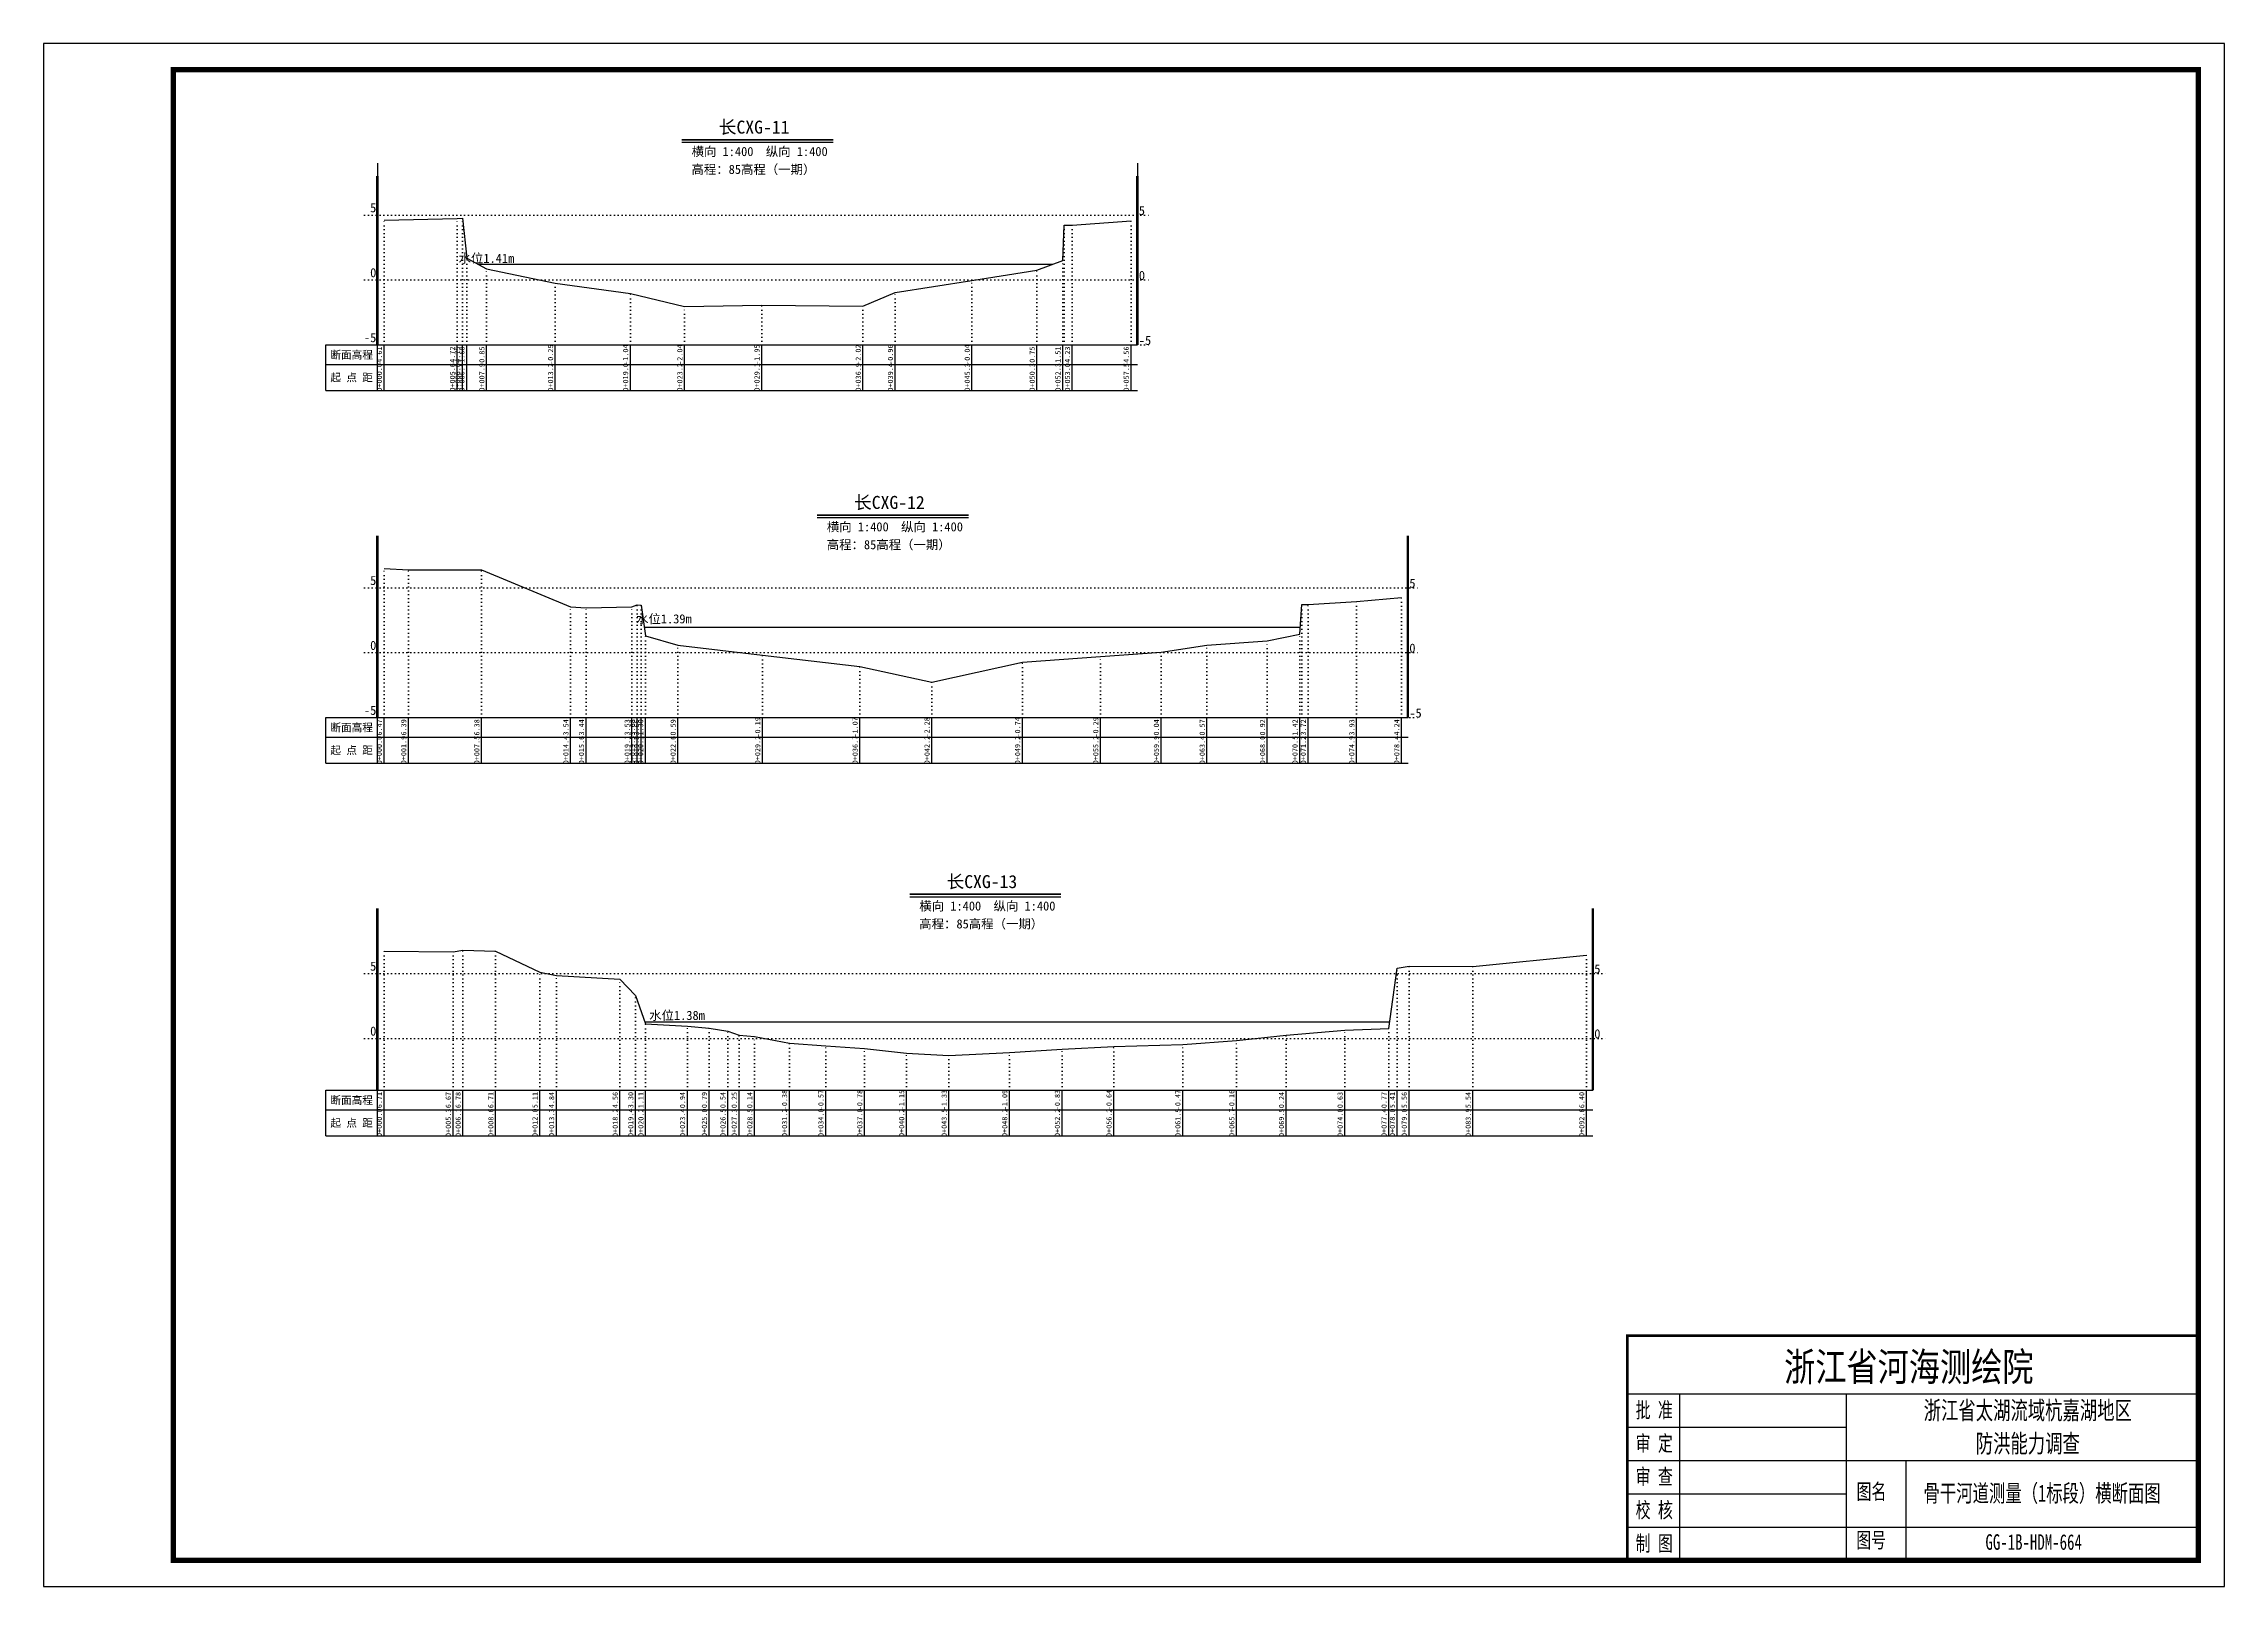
# Model space of a CAD drawing. Header units: millimetres. Extents: x 519117 to 521788, y 3371934 to 3372232.
# Drawn here: x 520467.6 to 520887.6, y 3371934.4 to 3372231.4 of the extents above; entities that cross this region are included whole.
import ezdxf
from ezdxf.enums import TextEntityAlignment as Align

# ---------------------------------------------------------------- set-up
doc = ezdxf.new("R2010")
doc.units = ezdxf.units.MM
doc.header["$LTSCALE"] = 0.4
doc.header["$MEASUREMENT"] = 0
doc.linetypes.add('X4', pattern=[1.6, 0, -1.6])
for name, color, linetype in [('DMX', 1, 'Continuous'), ('TEXT', 7, 'Continuous'), ('zdm1', 5, 'Continuous'), ('ZDMT5', 3, 'Continuous'), ('图层1', 4, 'Continuous'), ('图框', 7, 'Continuous'), ('断面名称', 5, 'Continuous'), ('比例尺', 3, 'Continuous')]:
    doc.layers.add(name, color=color, linetype=linetype)
doc.styles.add('HDM', font='仿宋_GB2312.ttf')
doc.styles.add('tk2', font='SimSun.ttf', dxfattribs={"width": 0.8})

msp = doc.modelspace()

# ---------------------------------------------------------------- linework, layer by layer
at = {"lineweight": 100, "const_width": 0.5}
msp.add_lwpolyline([(520882.57, 3371982.67), (520772.57, 3371982.67), (520772.57, 3371939.39), (520882.57, 3371939.39), (520882.57, 3371982.67)], dxfattribs=at)
at = {"layer": 'DMX', "linetype": 'Continuous', "flags": 128}
for points in [[(520533.15, 3372197.41), (520547.22, 3372197.69), (520548.25, 3372197.76), (520549.05, 3372190.09), (520552.9, 3372188.01), (520566.12, 3372185.26), (520580.57, 3372183.29), (520591.02, 3372180.79), (520605.87, 3372181.01), (520625.37, 3372180.84), (520631.57, 3372183.49), (520646.37, 3372185.79), (520658.87, 3372187.76), (520663.85, 3372189.66), (520664.1, 3372196.46), (520665.67, 3372196.46), (520677, 3372197.29)], [(520533.15, 3372130.31), (520537.85, 3372130.11), (520551.92, 3372130.09), (520569.07, 3372122.99), (520572.07, 3372122.74), (520580.87, 3372122.96), (520581.9, 3372123.34), (520582.67, 3372123.29), (520583.47, 3372117.39), (520589.72, 3372115.61), (520606.02, 3372113.66), (520624.77, 3372111.46), (520638.62, 3372108.44), (520656.07, 3372112.29), (520671.12, 3372113.41), (520682.8, 3372114.24), (520691.62, 3372115.56), (520703.25, 3372116.44), (520709.5, 3372117.69), (520709.87, 3372123.41), (520711.1, 3372123.44), (520720.45, 3372123.96), (520729.1, 3372124.74)], [(520533.15, 3372056.66), (520546.42, 3372056.56), (520548.32, 3372056.84), (520554.62, 3372056.66), (520563.12, 3372052.66), (520566.32, 3372051.99), (520578.57, 3372051.29), (520581.57, 3372048.14), (520583.52, 3372042.66), (520591.55, 3372042.24), (520595.75, 3372041.86), (520599.32, 3372041.24), (520601.5, 3372040.51), (520604.5, 3372040.24), (520611.2, 3372038.94), (520618.2, 3372038.46), (520625.67, 3372037.94), (520633.75, 3372037.01), (520641.92, 3372036.56), (520653.6, 3372037.16), (520663.72, 3372037.81), (520673.67, 3372038.29), (520686.95, 3372038.71), (520697.32, 3372039.49), (520706.9, 3372040.49), (520718.17, 3372041.46), (520726.65, 3372041.81), (520728.25, 3372053.41), (520730.55, 3372053.79), (520742.85, 3372053.74), (520764.72, 3372055.89)]]:
    msp.add_lwpolyline(points, dxfattribs=at)
at = {"layer": 'TEXT', "color": 0}
for p, q in [((520772.57, 3371971.47, 0), (520882.57, 3371971.47, 0)), ((520782.65, 3371971.47, 0), (520782.65, 3371945.8, 0)), ((520814.74, 3371971.47, 0), (520814.74, 3371945.8, 0)), ((520772.57, 3371965.05, 0), (520814.74, 3371965.05, 0)), ((520772.57, 3371958.64, 0), (520814.74, 3371958.64, 0)), ((520814.74, 3371958.64, 0), (520882.57, 3371958.64, 0)), ((520826.22, 3371958.64, 0), (520826.22, 3371939.39, 0)), ((520772.57, 3371952.22, 0), (520814.74, 3371952.22, 0)), ((520772.57, 3371945.8, 0), (520882.57, 3371945.8, 0)), ((520782.65, 3371945.8, 0), (520782.65, 3371939.39, 0)), ((520814.74, 3371945.8, 0), (520814.74, 3371939.39, 0))]:
    msp.add_line(p, q, dxfattribs=at)
at = {"layer": 'zdm1', "linetype": 'Continuous'}
for p, q in [((520531.77, 3372173.39), (520531.77, 3372205.89)), ((520532.02, 3372173.39), (520532.02, 3372205.89)), ((520678.12, 3372173.39), (520678.12, 3372205.89)), ((520678.37, 3372173.39), (520678.37, 3372205.89)), ((520521.9, 3372164.64), (520521.9, 3372173.39)), ((520521.9, 3372173.39), (520533.15, 3372173.39)), ((520531.9, 3372164.64), (520531.9, 3372173.39)), ((520533.15, 3372173.39), (520678.25, 3372173.39)), ((520521.9, 3372169.64), (520678.25, 3372169.64)), ((520521.9, 3372164.64), (520678.25, 3372164.64)), ((520531.77, 3372101.64), (520531.77, 3372136.64)), ((520532.02, 3372101.64), (520532.02, 3372136.64)), ((520730.22, 3372101.64), (520730.22, 3372136.64)), ((520730.47, 3372101.64), (520730.47, 3372136.64)), ((520521.9, 3372092.89), (520521.9, 3372101.64)), ((520521.9, 3372101.64), (520533.15, 3372101.64)), ((520531.9, 3372092.89), (520531.9, 3372101.64)), ((520533.15, 3372101.64), (520730.35, 3372101.64)), ((520521.9, 3372097.89), (520730.35, 3372097.89)), ((520521.9, 3372092.89), (520730.35, 3372092.89)), ((520531.77, 3372029.89), (520531.77, 3372064.89)), ((520532.02, 3372029.89), (520532.02, 3372064.89)), ((520765.85, 3372029.89), (520765.85, 3372064.89)), ((520766.1, 3372029.89), (520766.1, 3372064.89)), ((520521.9, 3372021.14), (520521.9, 3372029.89)), ((520521.9, 3372029.89), (520533.15, 3372029.89)), ((520531.9, 3372021.14), (520531.9, 3372029.89)), ((520533.15, 3372029.89), (520765.97, 3372029.89)), ((520521.9, 3372026.14), (520765.97, 3372026.14)), ((520521.9, 3372021.14), (520765.97, 3372021.14))]:
    msp.add_line(p, q, dxfattribs=at)
at = {"layer": 'zdm1', "linetype": 'X4'}
for p, q in [((520529.4, 3372198.39), (520680.75, 3372198.39)), ((520529.4, 3372185.89), (520680.75, 3372185.89)), ((520529.4, 3372173.39), (520680.75, 3372173.39)), ((520529.4, 3372126.64), (520732.85, 3372126.64)), ((520529.4, 3372114.14), (520732.85, 3372114.14)), ((520529.4, 3372101.64), (520732.85, 3372101.64)), ((520529.4, 3372052.39), (520768.47, 3372052.39)), ((520529.4, 3372039.89), (520768.47, 3372039.89))]:
    msp.add_line(p, q, dxfattribs=at)
at = {"layer": 'zdm1', "linetype": 'Continuous', "flags": 128}
for points in [[(520531.9, 3372205.89, 0.25, 0.25, 0), (520531.9, 3372208.39, 0.25, 0.25, 0)], [(520678.25, 3372205.89, 0.25, 0.25, 0), (520678.25, 3372208.39, 0.25, 0.25, 0)], [(520531.9, 3372200.89, 0.25, 0.25, 0), (520531.9, 3372203.39, 0.25, 0.25, 0)], [(520678.25, 3372200.89, 0.25, 0.25, 0), (520678.25, 3372203.39, 0.25, 0.25, 0)], [(520531.9, 3372195.89, 0.25, 0.25, 0), (520531.9, 3372198.39, 0.25, 0.25, 0)], [(520678.25, 3372195.89, 0.25, 0.25, 0), (520678.25, 3372198.39, 0.25, 0.25, 0)], [(520531.9, 3372190.89, 0.25, 0.25, 0), (520531.9, 3372193.39, 0.25, 0.25, 0)], [(520678.25, 3372190.89, 0.25, 0.25, 0), (520678.25, 3372193.39, 0.25, 0.25, 0)], [(520531.9, 3372185.89, 0.25, 0.25, 0), (520531.9, 3372188.39, 0.25, 0.25, 0)], [(520678.25, 3372185.89, 0.25, 0.25, 0), (520678.25, 3372188.39, 0.25, 0.25, 0)], [(520531.9, 3372180.89, 0.25, 0.25, 0), (520531.9, 3372183.39, 0.25, 0.25, 0)], [(520678.25, 3372180.89, 0.25, 0.25, 0), (520678.25, 3372183.39, 0.25, 0.25, 0)], [(520531.9, 3372175.89, 0.25, 0.25, 0), (520531.9, 3372178.39, 0.25, 0.25, 0)], [(520678.25, 3372175.89, 0.25, 0.25, 0), (520678.25, 3372178.39, 0.25, 0.25, 0)], [(520531.9, 3372134.14, 0.25, 0.25, 0), (520531.9, 3372136.64, 0.25, 0.25, 0)], [(520730.35, 3372134.14, 0.25, 0.25, 0), (520730.35, 3372136.64, 0.25, 0.25, 0)], [(520531.9, 3372129.14, 0.25, 0.25, 0), (520531.9, 3372131.64, 0.25, 0.25, 0)], [(520730.35, 3372129.14, 0.25, 0.25, 0), (520730.35, 3372131.64, 0.25, 0.25, 0)], [(520531.9, 3372124.14, 0.25, 0.25, 0), (520531.9, 3372126.64, 0.25, 0.25, 0)], [(520730.35, 3372124.14, 0.25, 0.25, 0), (520730.35, 3372126.64, 0.25, 0.25, 0)], [(520531.9, 3372119.14, 0.25, 0.25, 0), (520531.9, 3372121.64, 0.25, 0.25, 0)], [(520730.35, 3372119.14, 0.25, 0.25, 0), (520730.35, 3372121.64, 0.25, 0.25, 0)], [(520531.9, 3372114.14, 0.25, 0.25, 0), (520531.9, 3372116.64, 0.25, 0.25, 0)], [(520730.35, 3372114.14, 0.25, 0.25, 0), (520730.35, 3372116.64, 0.25, 0.25, 0)], [(520531.9, 3372109.14, 0.25, 0.25, 0), (520531.9, 3372111.64, 0.25, 0.25, 0)], [(520730.35, 3372109.14, 0.25, 0.25, 0), (520730.35, 3372111.64, 0.25, 0.25, 0)], [(520531.9, 3372104.14, 0.25, 0.25, 0), (520531.9, 3372106.64, 0.25, 0.25, 0)], [(520730.35, 3372104.14, 0.25, 0.25, 0), (520730.35, 3372106.64, 0.25, 0.25, 0)], [(520531.9, 3372062.39, 0.25, 0.25, 0), (520531.9, 3372064.89, 0.25, 0.25, 0)], [(520765.97, 3372062.39, 0.25, 0.25, 0), (520765.97, 3372064.89, 0.25, 0.25, 0)], [(520531.9, 3372057.39, 0.25, 0.25, 0), (520531.9, 3372059.89, 0.25, 0.25, 0)], [(520765.97, 3372057.39, 0.25, 0.25, 0), (520765.97, 3372059.89, 0.25, 0.25, 0)], [(520531.9, 3372052.39, 0.25, 0.25, 0), (520531.9, 3372054.89, 0.25, 0.25, 0)], [(520765.97, 3372052.39, 0.25, 0.25, 0), (520765.97, 3372054.89, 0.25, 0.25, 0)], [(520531.9, 3372047.39, 0.25, 0.25, 0), (520531.9, 3372049.89, 0.25, 0.25, 0)], [(520765.97, 3372047.39, 0.25, 0.25, 0), (520765.97, 3372049.89, 0.25, 0.25, 0)], [(520531.9, 3372042.39, 0.25, 0.25, 0), (520531.9, 3372044.89, 0.25, 0.25, 0)], [(520765.97, 3372042.39, 0.25, 0.25, 0), (520765.97, 3372044.89, 0.25, 0.25, 0)], [(520531.9, 3372037.39, 0.25, 0.25, 0), (520531.9, 3372039.89, 0.25, 0.25, 0)], [(520765.97, 3372037.39, 0.25, 0.25, 0), (520765.97, 3372039.89, 0.25, 0.25, 0)], [(520531.9, 3372032.39, 0.25, 0.25, 0), (520531.9, 3372034.89, 0.25, 0.25, 0)], [(520765.97, 3372032.39, 0.25, 0.25, 0), (520765.97, 3372034.89, 0.25, 0.25, 0)]]:
    msp.add_lwpolyline(points, format="xyseb", dxfattribs=at)
at = {"layer": 'ZDMT5', "linetype": 'X4'}
for p, q in [((520533.15, 3372173.39), (520533.15, 3372197.41)), ((520547.22, 3372173.39), (520547.22, 3372197.69)), ((520548.25, 3372173.39), (520548.25, 3372197.76)), ((520677, 3372173.39), (520677, 3372197.29)), ((520664.1, 3372173.39), (520664.1, 3372196.46)), ((520665.67, 3372173.39), (520665.67, 3372196.46)), ((520549.05, 3372173.39), (520549.05, 3372190.09)), ((520663.85, 3372173.39), (520663.85, 3372189.66)), ((520552.9, 3372173.39), (520552.9, 3372188.01)), ((520566.12, 3372173.39), (520566.12, 3372185.26)), ((520646.37, 3372173.39), (520646.37, 3372185.79)), ((520658.87, 3372173.39), (520658.87, 3372187.76)), ((520580.57, 3372173.39), (520580.57, 3372183.29)), ((520591.02, 3372173.39), (520591.02, 3372180.79)), ((520605.87, 3372173.39), (520605.87, 3372181.01)), ((520625.37, 3372173.39), (520625.37, 3372180.84)), ((520631.57, 3372173.39), (520631.57, 3372183.49)), ((520533.15, 3372101.64), (520533.15, 3372130.31)), ((520537.85, 3372101.64), (520537.85, 3372130.11)), ((520551.92, 3372101.64), (520551.92, 3372130.09)), ((520569.07, 3372101.64), (520569.07, 3372122.99)), ((520572.07, 3372101.64), (520572.07, 3372122.74)), ((520580.87, 3372101.64), (520580.87, 3372122.96)), ((520581.9, 3372101.64), (520581.9, 3372123.34)), ((520582.67, 3372101.64), (520582.67, 3372123.29)), ((520709.87, 3372101.64), (520709.87, 3372123.41)), ((520711.1, 3372101.64), (520711.1, 3372123.44)), ((520720.45, 3372101.64), (520720.45, 3372123.96)), ((520729.1, 3372101.64), (520729.1, 3372124.74)), ((520583.47, 3372101.64), (520583.47, 3372117.39)), ((520709.5, 3372101.64), (520709.5, 3372117.69)), ((520589.72, 3372101.64), (520589.72, 3372115.61)), ((520606.02, 3372101.64), (520606.02, 3372113.66)), ((520671.12, 3372101.64), (520671.12, 3372113.41)), ((520682.8, 3372101.64), (520682.8, 3372114.24)), ((520691.62, 3372101.64), (520691.62, 3372115.56)), ((520703.25, 3372101.64), (520703.25, 3372116.44)), ((520624.77, 3372101.64), (520624.77, 3372111.46)), ((520656.07, 3372101.64), (520656.07, 3372112.29)), ((520638.62, 3372101.64), (520638.62, 3372108.44)), ((520533.15, 3372029.89), (520533.15, 3372056.66)), ((520546.42, 3372029.89), (520546.42, 3372056.56)), ((520548.32, 3372029.89), (520548.32, 3372056.84)), ((520554.62, 3372029.89), (520554.62, 3372056.66)), ((520764.72, 3372029.89), (520764.72, 3372055.89)), ((520563.12, 3372029.89), (520563.12, 3372052.66)), ((520566.32, 3372029.89), (520566.32, 3372051.99)), ((520578.57, 3372029.89), (520578.57, 3372051.29)), ((520728.25, 3372029.89), (520728.25, 3372053.41)), ((520730.55, 3372029.89), (520730.55, 3372053.79)), ((520742.85, 3372029.89), (520742.85, 3372053.74)), ((520581.57, 3372029.89), (520581.57, 3372048.14)), ((520583.52, 3372029.89), (520583.52, 3372042.66)), ((520591.55, 3372029.89), (520591.55, 3372042.24)), ((520595.75, 3372029.89), (520595.75, 3372041.86)), ((520718.17, 3372029.89), (520718.17, 3372041.46)), ((520726.65, 3372029.89), (520726.65, 3372041.81)), ((520599.32, 3372029.89), (520599.32, 3372041.24)), ((520601.5, 3372029.89), (520601.5, 3372040.51)), ((520604.5, 3372029.89), (520604.5, 3372040.24)), ((520611.2, 3372029.89), (520611.2, 3372038.94)), ((520618.2, 3372029.89), (520618.2, 3372038.46)), ((520625.67, 3372029.89), (520625.67, 3372037.94)), ((520663.72, 3372029.89), (520663.72, 3372037.81)), ((520673.67, 3372029.89), (520673.67, 3372038.29)), ((520686.95, 3372029.89), (520686.95, 3372038.71)), ((520697.32, 3372029.89), (520697.32, 3372039.49)), ((520706.9, 3372029.89), (520706.9, 3372040.49)), ((520633.75, 3372029.89), (520633.75, 3372037.01)), ((520641.92, 3372029.89), (520641.92, 3372036.56)), ((520653.6, 3372029.89), (520653.6, 3372037.16))]:
    msp.add_line(p, q, dxfattribs=at)
at = {"layer": 'ZDMT5', "linetype": 'Continuous'}
for p, q in [((520533.15, 3372164.64), (520533.15, 3372173.39)), ((520547.22, 3372164.64), (520547.22, 3372173.39)), ((520548.25, 3372164.64), (520548.25, 3372173.39)), ((520549.05, 3372164.64), (520549.05, 3372173.39)), ((520552.9, 3372164.64), (520552.9, 3372173.39)), ((520566.12, 3372164.64), (520566.12, 3372173.39)), ((520580.57, 3372164.64), (520580.57, 3372173.39)), ((520591.02, 3372164.64), (520591.02, 3372173.39)), ((520605.87, 3372164.64), (520605.87, 3372173.39)), ((520625.37, 3372164.64), (520625.37, 3372173.39)), ((520631.57, 3372164.64), (520631.57, 3372173.39)), ((520646.37, 3372164.64), (520646.37, 3372173.39)), ((520658.87, 3372164.64), (520658.87, 3372173.39)), ((520663.85, 3372164.64), (520663.85, 3372173.39)), ((520665.67, 3372164.64), (520665.67, 3372173.39)), ((520677, 3372164.64), (520677, 3372173.39)), ((520533.15, 3372092.89), (520533.15, 3372101.64)), ((520537.85, 3372092.89), (520537.85, 3372101.64)), ((520551.92, 3372092.89), (520551.92, 3372101.64)), ((520569.07, 3372092.89), (520569.07, 3372101.64)), ((520572.07, 3372092.89), (520572.07, 3372101.64)), ((520580.87, 3372092.89), (520580.87, 3372101.64)), ((520581.9, 3372092.89), (520581.9, 3372101.64)), ((520582.67, 3372092.89), (520582.67, 3372101.64)), ((520583.47, 3372092.89), (520583.47, 3372101.64)), ((520589.72, 3372092.89), (520589.72, 3372101.64)), ((520606.02, 3372092.89), (520606.02, 3372101.64)), ((520624.77, 3372092.89), (520624.77, 3372101.64)), ((520638.62, 3372092.89), (520638.62, 3372101.64)), ((520656.07, 3372092.89), (520656.07, 3372101.64)), ((520671.12, 3372092.89), (520671.12, 3372101.64)), ((520682.8, 3372092.89), (520682.8, 3372101.64)), ((520691.62, 3372092.89), (520691.62, 3372101.64)), ((520703.25, 3372092.89), (520703.25, 3372101.64)), ((520709.5, 3372092.89), (520709.5, 3372101.64)), ((520711.1, 3372092.89), (520711.1, 3372101.64)), ((520720.45, 3372092.89), (520720.45, 3372101.64)), ((520729.1, 3372092.89), (520729.1, 3372101.64)), ((520533.15, 3372021.14), (520533.15, 3372029.89)), ((520546.42, 3372021.14), (520546.42, 3372029.89)), ((520548.32, 3372021.14), (520548.32, 3372029.89)), ((520554.62, 3372021.14), (520554.62, 3372029.89)), ((520563.12, 3372021.14), (520563.12, 3372029.89)), ((520566.32, 3372021.14), (520566.32, 3372029.89)), ((520578.57, 3372021.14), (520578.57, 3372029.89)), ((520581.57, 3372021.14), (520581.57, 3372029.89)), ((520583.52, 3372021.14), (520583.52, 3372029.89)), ((520591.55, 3372021.14), (520591.55, 3372029.89)), ((520595.75, 3372021.14), (520595.75, 3372029.89)), ((520599.32, 3372021.14), (520599.32, 3372029.89)), ((520601.5, 3372021.14), (520601.5, 3372029.89)), ((520604.5, 3372021.14), (520604.5, 3372029.89)), ((520611.2, 3372021.14), (520611.2, 3372029.89)), ((520618.2, 3372021.14), (520618.2, 3372029.89)), ((520625.67, 3372021.14), (520625.67, 3372029.89)), ((520633.75, 3372021.14), (520633.75, 3372029.89)), ((520641.92, 3372021.14), (520641.92, 3372029.89)), ((520653.6, 3372021.14), (520653.6, 3372029.89)), ((520663.72, 3372021.14), (520663.72, 3372029.89)), ((520673.67, 3372021.14), (520673.67, 3372029.89)), ((520686.95, 3372021.14), (520686.95, 3372029.89)), ((520697.32, 3372021.14), (520697.32, 3372029.89)), ((520706.9, 3372021.14), (520706.9, 3372029.89)), ((520718.17, 3372021.14), (520718.17, 3372029.89)), ((520726.65, 3372021.14), (520726.65, 3372029.89)), ((520728.25, 3372021.14), (520728.25, 3372029.89)), ((520730.55, 3372021.14), (520730.55, 3372029.89)), ((520742.85, 3372021.14), (520742.85, 3372029.89)), ((520764.72, 3372021.14), (520764.72, 3372029.89))]:
    msp.add_line(p, q, dxfattribs=at)
at = {"layer": '图层1', "color": 6, "linetype": 'Continuous', "flags": 128}
for points in [[(520661.84, 3372188.89), (520551.26, 3372188.89)], [(520709.58, 3372118.99), (520583.26, 3372118.99)], [(520583.38, 3372043.06), (520726.82, 3372043.06)]]:
    msp.add_lwpolyline(points, dxfattribs=at)
at = {"layer": '图框', "flags": 128}
msp.add_lwpolyline([(520467.57, 3371934.39), (520887.57, 3371934.39), (520887.57, 3372231.39), (520467.57, 3372231.39)], close=True, dxfattribs=at)
at = {"layer": '图框', "const_width": 1, "flags": 128}
msp.add_lwpolyline([(520492.57, 3371939.39), (520882.57, 3371939.39), (520882.57, 3372226.39), (520492.57, 3372226.39)], close=True, dxfattribs=at)
at = {"layer": '比例尺', "color": 3, "linetype": 'Continuous', "lineweight": 40}
for p, q in [((520590.51, 3372212.89), (520619.64, 3372212.89)), ((520616.56, 3372140.64), (520645.69, 3372140.64)), ((520634.37, 3372067.64), (520663.5, 3372067.64))]:
    msp.add_line(p, q, dxfattribs=at)
at = {"layer": '比例尺', "color": 3, "linetype": 'Continuous'}
for p, q in [((520590.51, 3372212.39), (520619.64, 3372212.39)), ((520616.56, 3372140.14), (520645.69, 3372140.14)), ((520634.37, 3372067.14), (520663.5, 3372067.14))]:
    msp.add_line(p, q, dxfattribs=at)

# ---------------------------------------------------------------- texts
at = {"layer": 'TEXT', "color": 7, "ltscale": 8, "style": 'tk2'}
for tag, p, s, height, width in [('浙江省河海测绘院', (520802.79, 3371973.9, 0), '（单位名称）', 5.5, 0.8), ('批 准', (520774.19, 3371966.84, 0), '批准', 3, 0.7), ('审 定', (520774.19, 3371960.42, 0), '审定', 3, 0.7), ('审 查', (520774.19, 3371954.01, 0), '审 查', 3, 0.7), ('图名', (520816.73, 3371951.13, 0), '审查', 3, 0.7), ('校 核', (520774.19, 3371947.59, 0), '校 核', 3, 0.7), ('图号', (520816.68, 3371941.8, 0), '图号', 3, 0.7), ('制 图', (520774.19, 3371941.17, 0), '制 图', 3, 0.7)]:
    msp.add_attdef(tag, p, s, height=height, dxfattribs=dict(at, width=width))
at = {"layer": 'TEXT', "color": 0, "style": 'tk2', "width": 0.7}
for tag, text, height, p in [('浙江省太湖流域杭嘉湖地区', '浙江省太湖流域杭嘉湖地区', 3.5, (520849.71, 3371968.28, -206.67)), ('防洪能力调查', '防洪能力调查', 3.5, (520849.71, 3371961.89, -206.67)), ('骨干河道测量（1标段）横断面图', '骨干河道测量（1标段）横断面图', 3.3, (520852.47, 3371952.32, -206.67)), ('GG-1B-HDM-664', 'GG-1B-HDM-001', 3, (520850.84, 3371942.92, -206.67))]:
    msp.add_attdef(tag, text=text, height=height, dxfattribs=at).set_placement(p, align=Align.MIDDLE_CENTER)
at = {"layer": 'zdm1', "linetype": 'Continuous', "style": 'HDM'}
for s, p in [('5', (520531.65, 3372198.39)), ('0', (520531.65, 3372185.89)), ('-5', (520531.65, 3372173.39)), ('5', (520531.65, 3372126.64)), ('0', (520531.65, 3372114.14)), ('-5', (520531.65, 3372101.64)), ('5', (520531.65, 3372052.39)), ('0', (520531.65, 3372039.89))]:
    msp.add_text(s, height=1.75, dxfattribs=at).set_placement(p, align=Align.BOTTOM_RIGHT)
for s, p in [('5', (520678.5, 3372198.39)), ('0', (520678.5, 3372185.89)), ('-5', (520678.5, 3372173.39)), ('5', (520730.6, 3372126.64)), ('0', (520730.6, 3372114.14)), ('-5', (520730.6, 3372101.64)), ('5', (520766.22, 3372052.39)), ('0', (520766.22, 3372039.89))]:
    msp.add_text(s, height=1.75, dxfattribs=at).set_placement(p)
for s, p in [('断面高程', (520526.9, 3372171.51)), ('起 点 距', (520526.9, 3372167.14)), ('断面高程', (520526.9, 3372099.76)), ('起 点 距', (520526.9, 3372095.39)), ('断面高程', (520526.9, 3372028.01)), ('起 点 距', (520526.9, 3372023.64))]:
    msp.add_text(s, height=1.5, dxfattribs=at).set_placement(p, align=Align.MIDDLE)
at = {"layer": 'ZDMT5', "linetype": 'Continuous', "style": 'HDM'}
for s, p in [('4.61', (520533.02, 3372171.51)), ('4.72', (520547.1, 3372171.51)), ('4.75', (520548.12, 3372171.51)), ('1.68', (520548.92, 3372171.51)), ('0.85', (520552.77, 3372171.51)), ('-0.25', (520566, 3372171.51)), ('-1.04', (520580.45, 3372171.51)), ('-2.04', (520590.9, 3372171.51)), ('-1.95', (520605.75, 3372171.51)), ('-2.02', (520625.25, 3372171.51)), ('-0.96', (520631.45, 3372171.51)), ('-0.04', (520646.25, 3372171.51)), ('0.75', (520658.75, 3372171.51)), ('1.51', (520663.72, 3372171.51)), ('4.23', (520665.55, 3372171.51)), ('4.56', (520676.87, 3372171.51)), ('0+000.0', (520533.02, 3372167.14)), ('0+005.6', (520547.1, 3372167.14)), ('0+006.0', (520548.12, 3372167.14)), ('0+006.4', (520548.92, 3372167.14)), ('0+007.9', (520552.77, 3372167.14)), ('0+013.2', (520566, 3372167.14)), ('0+019.0', (520580.45, 3372167.14)), ('0+023.2', (520590.9, 3372167.14)), ('0+029.1', (520605.75, 3372167.14)), ('0+036.9', (520625.25, 3372167.14)), ('0+039.4', (520631.45, 3372167.14)), ('0+045.3', (520646.25, 3372167.14)), ('0+050.3', (520658.75, 3372167.14)), ('0+052.3', (520663.72, 3372167.14)), ('0+053.0', (520665.55, 3372167.14)), ('0+057.5', (520676.87, 3372167.14)), ('6.47', (520533.02, 3372099.76)), ('6.39', (520537.72, 3372099.76)), ('6.38', (520551.8, 3372099.76)), ('3.54', (520568.95, 3372099.76)), ('3.44', (520571.95, 3372099.76)), ('3.53', (520580.75, 3372099.76)), ('3.68', (520581.77, 3372099.76)), ('3.66', (520582.55, 3372099.76)), ('1.30', (520583.35, 3372099.76)), ('0.59', (520589.6, 3372099.76)), ('-0.19', (520605.9, 3372099.76)), ('-1.07', (520624.65, 3372099.76)), ('-2.28', (520638.5, 3372099.76)), ('-0.74', (520655.95, 3372099.76)), ('-0.29', (520671, 3372099.76)), ('0.04', (520682.67, 3372099.76)), ('0.57', (520691.5, 3372099.76)), ('0.92', (520703.12, 3372099.76)), ('1.42', (520709.37, 3372099.76)), ('3.72', (520710.97, 3372099.76)), ('3.93', (520720.32, 3372099.76)), ('4.24', (520728.97, 3372099.76)), ('0+000.0', (520533.02, 3372095.39)), ('0+001.9', (520537.72, 3372095.39)), ('0+007.5', (520551.8, 3372095.39)), ('0+014.4', (520568.95, 3372095.39)), ('0+015.6', (520571.95, 3372095.39)), ('0+019.1', (520580.75, 3372095.39)), ('0+019.5', (520581.77, 3372095.39)), ('0+019.8', (520582.55, 3372095.39)), ('0+020.1', (520583.35, 3372095.39)), ('0+022.6', (520589.6, 3372095.39)), ('0+029.2', (520605.9, 3372095.39)), ('0+036.7', (520624.65, 3372095.39)), ('0+042.2', (520638.5, 3372095.39)), ('0+049.2', (520655.95, 3372095.39)), ('0+055.2', (520671, 3372095.39)), ('0+059.9', (520682.67, 3372095.39)), ('0+063.4', (520691.5, 3372095.39)), ('0+068.0', (520703.12, 3372095.39)), ('0+070.5', (520709.37, 3372095.39)), ('0+071.2', (520710.97, 3372095.39)), ('0+074.9', (520720.32, 3372095.39)), ('0+078.4', (520728.97, 3372095.39)), ('6.71', (520533.02, 3372028.01)), ('6.67', (520546.3, 3372028.01)), ('6.78', (520548.2, 3372028.01)), ('6.71', (520554.5, 3372028.01)), ('5.11', (520563, 3372028.01)), ('4.84', (520566.2, 3372028.01)), ('4.56', (520578.45, 3372028.01)), ('3.30', (520581.45, 3372028.01)), ('1.11', (520583.4, 3372028.01)), ('0.94', (520591.42, 3372028.01)), ('0.79', (520595.62, 3372028.01)), ('0.54', (520599.2, 3372028.01)), ('0.25', (520601.37, 3372028.01)), ('0.14', (520604.37, 3372028.01)), ('-0.38', (520611.07, 3372028.01)), ('-0.57', (520618.07, 3372028.01)), ('-0.78', (520625.55, 3372028.01)), ('-1.15', (520633.62, 3372028.01)), ('-1.33', (520641.8, 3372028.01)), ('-1.09', (520653.47, 3372028.01)), ('-0.83', (520663.6, 3372028.01)), ('-0.64', (520673.55, 3372028.01)), ('-0.47', (520686.82, 3372028.01)), ('-0.16', (520697.2, 3372028.01)), ('0.24', (520706.77, 3372028.01)), ('0.63', (520718.05, 3372028.01)), ('0.77', (520726.52, 3372028.01)), ('5.41', (520728.12, 3372028.01)), ('5.56', (520730.42, 3372028.01)), ('5.54', (520742.72, 3372028.01)), ('6.40', (520764.6, 3372028.01)), ('0+000.0', (520533.02, 3372023.64)), ('0+005.3', (520546.3, 3372023.64)), ('0+006.1', (520548.2, 3372023.64)), ('0+008.6', (520554.5, 3372023.64)), ('0+012.0', (520563, 3372023.64)), ('0+013.3', (520566.2, 3372023.64)), ('0+018.2', (520578.45, 3372023.64)), ('0+019.4', (520581.45, 3372023.64)), ('0+020.2', (520583.4, 3372023.64)), ('0+023.4', (520591.42, 3372023.64)), ('0+025.0', (520595.62, 3372023.64)), ('0+026.5', (520599.2, 3372023.64)), ('0+027.3', (520601.37, 3372023.64)), ('0+028.5', (520604.37, 3372023.64)), ('0+031.2', (520611.07, 3372023.64)), ('0+034.0', (520618.07, 3372023.64)), ('0+037.0', (520625.55, 3372023.64)), ('0+040.2', (520633.62, 3372023.64)), ('0+043.5', (520641.8, 3372023.64)), ('0+048.2', (520653.47, 3372023.64)), ('0+052.2', (520663.6, 3372023.64)), ('0+056.2', (520673.55, 3372023.64)), ('0+061.5', (520686.82, 3372023.64)), ('0+065.7', (520697.2, 3372023.64)), ('0+069.5', (520706.77, 3372023.64)), ('0+074.0', (520718.05, 3372023.64)), ('0+077.4', (520726.52, 3372023.64)), ('0+078.0', (520728.12, 3372023.64)), ('0+079.0', (520730.42, 3372023.64)), ('0+083.9', (520742.72, 3372023.64)), ('0+092.6', (520764.6, 3372023.64))]:
    msp.add_text(s, height=1, rotation=90, dxfattribs=at).set_placement(p, align=Align.BOTTOM_CENTER)
at = {"layer": '图层1', "color": 6, "linetype": 'Continuous', "style": 'HDM'}
for s, p in [('水位1.41m', (520552.85, 3372190.1)), ('水位1.39m', (520587.03, 3372120.69)), ('水位1.38m', (520589.56, 3372044.35))]:
    msp.add_text(s, height=1.75, dxfattribs=at).set_placement(p, align=Align.MIDDLE)
at = {"layer": '断面名称', "color": 5, "linetype": 'Continuous', "style": 'HDM'}
for s, p in [('长CXG-11', (520604.41, 3372215.36)), ('长CXG-12', (520630.46, 3372143.11)), ('长CXG-13', (520648.27, 3372070.11))]:
    msp.add_text(s, height=2.5, dxfattribs=at).set_placement(p, align=Align.MIDDLE)
at = {"layer": '比例尺', "color": 3, "linetype": 'Continuous', "style": 'HDM'}
for s, p in [('横向 1:400  纵向 1:400', (520618.58, 3372209.22)), ('高程：85高程（一期）', (520616.21, 3372205.78)), ('横向 1:400  纵向 1:400', (520644.63, 3372136.97)), ('高程：85高程（一期）', (520642.26, 3372133.53)), ('横向 1:400  纵向 1:400', (520662.44, 3372063.97)), ('高程：85高程（一期）', (520660.08, 3372060.53))]:
    msp.add_text(s, height=1.75, dxfattribs=at).set_placement(p, align=Align.BOTTOM_RIGHT)

doc.saveas('drawing.dxf')
